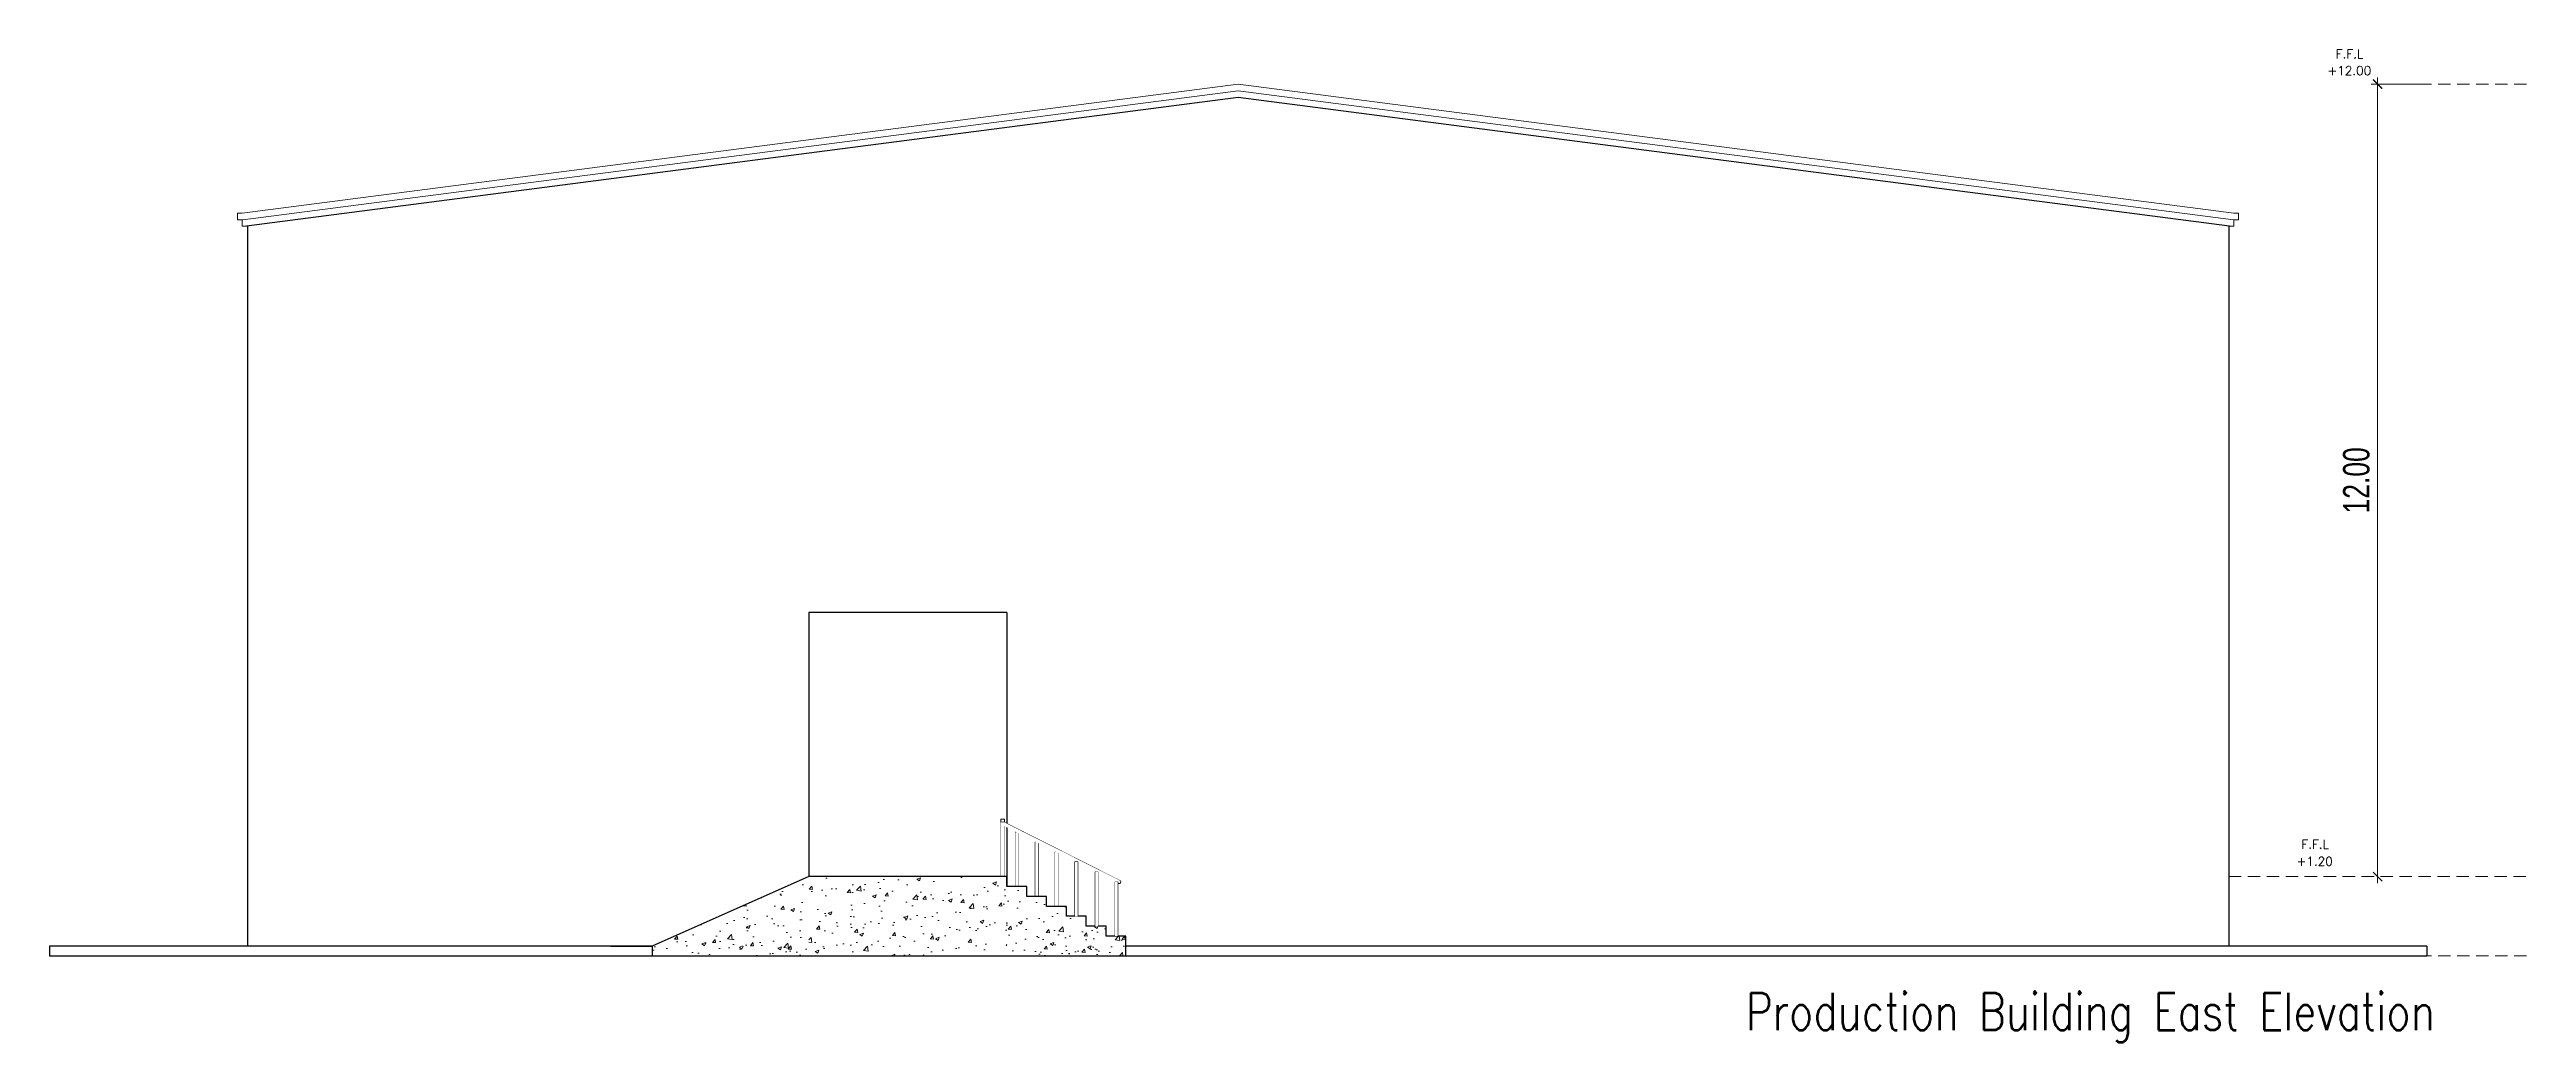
# Model space of a CAD drawing. Header units: millimetres. Extents: x -401 to 2889, y -234 to 146.
# Drawn here: x -355.63 to -318.12, y -199.56 to -184.52 of the extents above; entities that cross this region are included whole.
import ezdxf

# ---------------------------------------------------------------- set-up
doc = ezdxf.new("R2010")
doc.units = ezdxf.units.MM
doc.header["$LTSCALE"] = 3
doc.header["$MEASUREMENT"] = 0
doc.set_wipeout_variables(frame=1)
for name, pattern in [('CACHE2', [0.1875, 0.125, -0.0625]), ('CONTINU', [0]), ('HIDDEN2', [0.1875, 0.125, -0.0625])]:
    doc.linetypes.add(name, pattern=pattern)
doc.layers.get('0').update_dxf_attribs({"color": 3, "lineweight": 9})
for name, color, linetype, lineweight in [('Drw - Arch - brick (0.30)', 30, 'CONTINU', 30), ('Drw - Arch - Hidden (0.15)', 6, 'CACHE2', 15), ('FIXTURES', 251, 'Continuous', 5), ('HANDRAIL', 37, 'Continuous', 15), ('HATCH', 253, 'Continuous', 0), ('hatch 2', 251, 'Continuous', 0), ('text', 7, 'Continuous', 0)]:
    doc.layers.add(name, color=color, linetype=linetype, lineweight=lineweight)
doc.styles.add('Drwazah english', font='sosa.shx', dxfattribs={"width": 0.75})
doc.styles.add('SIMPLEX8', font='simplex.shx', dxfattribs={"height": 8})
doc.styles.get("Standard").update_dxf_attribs({"font": 'simplex.shx', "width": 0.8})
doc.dimstyles.new('Arch 1-200m', dxfattribs={"dimscale": 2, "dimtxt": 0.2, "dimasz": 0.07, "dimexe": 0.05, "dimexo": 0.05, "dimgap": 0.03, "dimtad": 1, "dimzin": 1, "dimdsep": 46, "dimtxsty": 'Drwazah english', "dimblk": 'ARCHTICK', "dimcen": 0, "dimdle": 0.05, "dimclrd": 16, "dimclre": 16, "dimclrt": 16, "dimaunit": 2, "dimazin": 0, "dimtfac": 1, "dimtmove": 0, "dimatfit": 0, "dimldrblk": 'ARCHTICK', "dimfxl": 0.18, "dimtolj": 1, "dimtzin": 0, "dimlwd": 0, "dimlwe": 9, "dimarcsym": 2})
pattern_1 = [(50, (-60.9068, -48.88745), (0.57380815, -0.0502017), [0.06, -0.66]), (355, (-60.9068, -48.88745), (-0.1110011, 0.6017537), [0.048, -0.528]), (100.45144, (-60.859, -48.89164), (0.4628071, 0.551552), [0.0509922, -0.5609137]), (46.1842, (-60.9068, -48.72745), (0.853793, -0.1324154), [0.09, -0.99]), (96.63564, (-60.8356, -48.7385), (0.7477296, 0.7792949), [0.0764883, -0.841371]), (351.18416, (-60.9068, -48.72745), (0.7477296, 0.779295), [0.072, -0.792]), (21, (-60.8268, -48.76745), (0.47752564, -0.3220951), [0.06, -0.66]), (326, (-60.8268, -48.76745), (0.1946523, 0.58012), [0.048, -0.528]), (71.45144, (-60.787, -48.7943), (0.6721779, 0.2580249), [0.0509922, -0.5609137]), (37.5, (-60.9068, -48.88745), (0.00972788, 0.26631508), [0, -0.5216, 0, -0.536, 0, -0.53]), (7.5, (-60.9068, -48.88745), (0.21045563, 0.31552937), [0, -0.3056, 0, -0.5096, 0, -0.202]), (327.5, (-61.0852, -48.88745), (0.42705795, -0.0180439), [0, -0.2, 0, -0.624, 0, -0.828]), (317.5, (-61.1652, -48.88745), (0.46654894, 0.080084), [0, -0.26, 0, -0.4144, 0, -0.588])]

msp = doc.modelspace()

# ---------------------------------------------------------------- texts
at = {"layer": 'text', "color": 3, "style": 'SIMPLEX8'}
for s, p in [('F.F.L', (-321.008, -184.657)), ('+12.00', (-321.134, -184.909)), ('F.F.L', (-321.528, -196.623)), ('+1.20', (-321.602, -196.881))]:
    msp.add_text(s, height=0.1333, dxfattribs=at).set_placement(p)
at = {"layer": 'text', "insert": (-329.942, -198.806), "char_height": 0.5625, "attachment_point": 1}
msp.add_mtext_dynamic_manual_height_columns('Production Building East Elevation', width=23.1916, gutter_width=12.5, heights=[0], dxfattribs=at)

# ---------------------------------------------------------------- blocks, each defined once
blk = doc.blocks.new('_ArchTick')
at = {"color": 0, "linetype": 'ByBlock', "const_width": 0.15}
blk.add_lwpolyline([(-0.5, -0.5), (0.5, 0.5)], dxfattribs=at)
blk = doc.blocks.new('*D361')
at = {"layer": 'Defpoints', "color": 0, "transparency": 16777216}
for p in [(-319.543, -185.046), (-320.376, -197.046), (-320.374, -197.046)]:
    blk.add_point(p, dxfattribs=at)
at = {"layer": 'Drw - Arch - brick (0.30)', "color": 16, "lineweight": 9, "transparency": 16777216}
for p, q in [((-319.643, -185.046), (-320.474, -185.046)), ((-320.276, -197.046), (-320.274, -197.046))]:
    blk.add_line(p, q, dxfattribs=at)
at = {"layer": 'Drw - Arch - brick (0.30)', "color": 16, "lineweight": 0, "transparency": 16777216}
blk.add_line((-320.374, -184.946), (-320.374, -197.146), dxfattribs=at)
at = {"layer": 'Drw - Arch - brick (0.30)', "color": 16, "lineweight": 0, "transparency": 16777216, "xscale": 0.14, "yscale": 0.14, "zscale": 0.14}
for p, rotation in [((-320.374, -185.046), 90), ((-320.374, -197.046), 270)]:
    blk.add_blockref('_ArchTick', p, dxfattribs=dict(at, rotation=rotation))
at = {"layer": 'Drw - Arch - brick (0.30)', "color": 16, "transparency": 16777216, "insert": (-320.695, -191.046), "char_height": 0.4, "attachment_point": 5, "rotation": 90, "style": 'Drwazah english'}
blk.add_mtext('\\A1;12.00', dxfattribs=at)

# ---------------------------------------------------------------- dimensions: what is measured, and where the dimension line sits
at = {"layer": 'Drw - Arch - brick (0.30)'}
dim = msp.add_linear_dim(base=(-320.374, -197.046), p1=(-319.543, -185.046), p2=(-320.376, -197.046), angle=90, dimstyle='Arch 1-200m', override={"dimfxl": 0.1}, dxfattribs=at)
dim.commit()
dim.dimension.update_dxf_attribs({"geometry": '*D361', "text_midpoint": (-320.695, -191.046)})

# ---------------------------------------------------------------- hatches: boundary and pattern name
at = {"layer": 'hatch 2', "linetype": 'Continuous', "ltscale": 0.01}
h = msp.add_hatch(dxfattribs=at)
h.set_pattern_fill('AR-CONC', color=256, scale=0.08)
h.set_pattern_definition(pattern_1)
h.paths.add_polyline_path([(-345.66, -197.724), (-345.429, -197.622), (-345.297, -197.563), (-345.103, -197.478), (-344.989, -197.427), (-344.797, -197.342), (-344.474, -197.199), (-344.378, -197.156), (-344.301, -197.122), (-344.129, -197.046), (-344.129, -198.246), (-346.499, -198.246), (-346.499, -198.096), (-345.96, -197.857)])
h = msp.add_hatch(dxfattribs=at)
h.set_pattern_fill('AR-CONC', color=256, scale=0.08)
h.set_pattern_definition([(50, (0, 0), (0.57380815, -0.0502017), [0.06, -0.66]), (355, (0, 0), (-0.1110011, 0.6017537), [0.048, -0.528]), (100.45144, (0.0478, -0.0042), (0.4628071, 0.551552), [0.05099215, -0.5609137]), (46.1842, (0, 0.16), (0.8537931, -0.1324154), [0.09, -0.99]), (96.63564, (0.07115, 0.149), (0.7477296, 0.7792949), [0.0764883, -0.841371]), (351.18416, (0, 0.16), (0.7477296, 0.7792949), [0.072, -0.792]), (21, (0.08, 0.12), (0.47752564, -0.3220951), [0.06, -0.66]), (326, (0.08, 0.12), (0.1946523, 0.58012), [0.048, -0.528]), (71.45144, (0.1198, 0.09316), (0.6721779, 0.2580249), [0.05099215, -0.5609137]), (37.5, (0, 0), (0.00972788, 0.26631508), [0, -0.5216, 0, -0.536, 0, -0.53]), (7.5, (0, 0), (0.21045563, 0.31552937), [0, -0.3056, 0, -0.5096, 0, -0.202]), (327.5, (-0.1784, 0), (0.42705795, -0.0180439), [0, -0.2, 0, -0.624, 0, -0.828]), (317.5, (-0.2584, 0), (0.46654894, 0.080084), [0, -0.26, 0, -0.4144, 0, -0.588])])
h.paths.add_polyline_path([(-341.129, -197.046), (-344.129, -197.046), (-344.129, -197.196), (-344.129, -198.096), (-341.129, -198.096)])
h.paths.add_polyline_path([(-339.329, -198.096), (-345.929, -198.096), (-345.929, -198.246), (-339.329, -198.246)])
h = msp.add_hatch(dxfattribs=at)
h.set_pattern_fill('AR-CONC', color=256, scale=0.08)
h.set_pattern_definition(pattern_1)
h.paths.add_polyline_path([(-339.629, -197.796), (-339.929, -197.796), (-339.929, -197.646), (-340.229, -197.646), (-340.229, -197.496), (-340.529, -197.496), (-340.529, -197.346), (-340.829, -197.346), (-340.829, -197.196), (-341.129, -197.196), (-341.129, -198.246), (-339.329, -198.246), (-339.329, -197.946), (-339.629, -197.946)])

# ---------------------------------------------------------------- linework, layer by layer
at = {"layer": 'Drw - Arch - brick (0.30)'}
for p, q in [((-337.629, -185.249), (-352.642, -187.197)), ((-322.615, -187.197), (-337.629, -185.249)), ((-352.629, -187.195), (-352.629, -198.096)), ((-322.629, -187.195), (-322.629, -198.096)), ((-344.129, -193.046), (-344.129, -197.046)), ((-341.129, -193.046), (-344.129, -193.046)), ((-341.129, -193.046), (-341.129, -197.046)), ((-344.129, -197.046), (-346.499, -198.096)), ((-341.129, -197.046), (-341.129, -197.196)), ((-355.627, -198.096), (-355.627, -198.246)), ((-346.499, -198.096), (-355.627, -198.096)), ((-355.627, -198.246), (-319.631, -198.246)), ((-347.127, -198.096), (-346.499, -198.096)), ((-346.499, -198.096), (-346.499, -198.246)), ((-319.631, -198.096), (-339.329, -198.096)), ((-319.631, -198.096), (-319.631, -198.246))]:
    msp.add_line(p, q, dxfattribs=at)
at = {"layer": 'Drw - Arch - Hidden (0.15)', "linetype": 'HIDDEN2', "ltscale": 0.5}
for p, q in [((-318.12, -185.046), (-319.809, -185.046)), ((-322.629, -197.046), (-318.12, -197.046)), ((-318.12, -198.246), (-319.809, -198.246))]:
    msp.add_line(p, q, dxfattribs=at)
at = {"layer": 'FIXTURES'}
for p, q in [((-337.629, -185.046), (-352.708, -187.003)), ((-337.629, -185.147), (-352.702, -187.103)), ((-322.549, -187.003), (-337.629, -185.046)), ((-322.556, -187.103), (-337.629, -185.147)), ((-352.708, -187.003), (-352.778, -187.003)), ((-352.778, -187.103), (-352.702, -187.103)), ((-322.479, -187.103), (-322.556, -187.103)), ((-322.479, -187.003), (-322.549, -187.003)), ((-352.708, -187.197), (-352.642, -187.197)), ((-322.549, -187.197), (-322.615, -187.197))]:
    msp.add_line(p, q, dxfattribs=at)
at = {"layer": 'HANDRAIL'}
msp.add_line((-339.419, -197.105), (-341.171, -196.223), dxfattribs=at)
for points in [[(-341.168, -196.223), (-341.223, -196.223), (-341.223, -196.175), (-341.168, -196.175)], [(-341.175, -197.046), (-341.217, -197.046), (-341.217, -196.223), (-341.175, -196.223)], [(-340.958, -197.196), (-341, -197.196), (-341, -196.373), (-340.958, -196.373)], [(-340.658, -197.346), (-340.7, -197.346), (-340.7, -196.523), (-340.658, -196.523)], [(-340.358, -197.496), (-340.4, -197.496), (-340.4, -196.673), (-340.358, -196.673)], [(-340.058, -197.646), (-340.1, -197.646), (-340.1, -196.823), (-340.058, -196.823)], [(-339.751, -197.796), (-339.793, -197.796), (-339.793, -196.973), (-339.751, -196.973)]]:
    msp.add_lwpolyline(points, close=True, dxfattribs=at)
msp.add_arc((-339.43, -197.127), 0.025, 242.2168, 62.2168, dxfattribs=at)
at = {"layer": 'HATCH', "color": 251}
for p, q in [((-352.778, -187.003), (-352.778, -187.103)), ((-352.708, -187.103), (-352.708, -187.197)), ((-322.549, -187.103), (-322.549, -187.197)), ((-322.479, -187.003), (-322.479, -187.103))]:
    msp.add_line(p, q, dxfattribs=at)

msp.set_redraw_order([(e.dxf.handle, doc.entitydb.next_handle()) for e in msp.query("TEXT MTEXT ATTDEF DIMENSION ARC_DIMENSION")])  # texts and dimensions are drawn at this point

# ---------------------------------------------------------------- next in the draw order: wipeouts: each hides what was drawn before it
for points in [[(-340.958, -196.373), (-341, -196.373), (-341, -197.196), (-340.958, -197.196)], [(-340.658, -196.523), (-340.7, -196.523), (-340.7, -197.346), (-340.658, -197.346)], [(-340.358, -196.673), (-340.4, -196.673), (-340.4, -197.496), (-340.358, -197.496)], [(-340.058, -196.823), (-340.1, -196.823), (-340.1, -197.646), (-340.058, -197.646)], [(-339.751, -196.973), (-339.793, -196.973), (-339.793, -197.796), (-339.751, -197.796)]]:
    msp.add_wipeout(points).dxf.layer = 'HANDRAIL'

# ---------------------------------------------------------------- next in the draw order: linework, layer by layer
at = {"layer": 'Drw - Arch - brick (0.30)'}
for p, q in [((-340.529, -197.346), (-340.829, -197.346)), ((-340.529, -197.496), (-340.529, -197.346)), ((-340.229, -197.496), (-340.529, -197.496)), ((-340.229, -197.646), (-340.229, -197.496)), ((-339.929, -197.646), (-340.229, -197.646)), ((-339.929, -197.796), (-339.929, -197.646))]:
    msp.add_line(p, q, dxfattribs=at)

# ---------------------------------------------------------------- next in the draw order: wipeouts: each hides what was drawn before it
msp.add_wipeout([(-341.175, -196.223), (-341.217, -196.223), (-341.217, -197.046), (-341.175, -197.046)]).dxf.layer = 'HANDRAIL'

# ---------------------------------------------------------------- next in the draw order: wipeouts: each hides what was drawn before it
msp.add_wipeout([(-341.214, -196.257), (-339.451, -197.144), (-339.423, -197.152), (-339.41, -197.143), (-339.408, -197.139), (-339.405, -197.127), (-339.406, -197.118), (-339.41, -197.111), (-339.418, -197.105), (-341.171, -196.223)]).dxf.layer = 'HANDRAIL'

# ---------------------------------------------------------------- next in the draw order: linework, layer by layer
for p, q in [((-341.129, -197.046), (-344.129, -197.046)), ((-341.129, -197.196), (-341.129, -197.046)), ((-340.829, -197.196), (-341.129, -197.196)), ((-340.829, -197.346), (-340.829, -197.196))]:
    msp.add_line(p, q, dxfattribs=at)
at = {"layer": 'HANDRAIL'}
for points in [[(-340.058, -197.646), (-340.1, -197.646), (-340.1, -196.823), (-340.058, -196.823)], [(-339.751, -197.796), (-339.793, -197.796), (-339.793, -196.973), (-339.751, -196.973)], [(-339.451, -197.946), (-339.493, -197.946), (-339.493, -197.123), (-339.451, -197.123)]]:
    msp.add_lwpolyline(points, close=True, dxfattribs=at)

# ---------------------------------------------------------------- next in the draw order: wipeouts: each hides what was drawn before it
msp.add_wipeout([(-339.451, -197.123), (-339.493, -197.123), (-339.493, -197.946), (-339.451, -197.946)]).dxf.layer = 'HANDRAIL'

# ---------------------------------------------------------------- next in the draw order: linework, layer by layer
at = {"layer": 'Drw - Arch - brick (0.30)'}
for p, q in [((-339.629, -197.796), (-339.929, -197.796)), ((-339.629, -197.946), (-339.629, -197.796)), ((-339.329, -197.946), (-339.629, -197.946)), ((-339.329, -198.246), (-339.329, -197.946))]:
    msp.add_line(p, q, dxfattribs=at)
at = {"layer": 'HANDRAIL'}
msp.add_lwpolyline([(-339.451, -197.946), (-339.493, -197.946), (-339.493, -197.123), (-339.451, -197.123)], close=True, dxfattribs=at)
msp.add_arc((-339.43, -197.127), 0.025, 242.2168, 62.2168, dxfattribs=at)

# ---------------------------------------------------------------- next in the draw order: wipeouts: each hides what was drawn before it
for points in [[(-340.058, -196.823), (-340.1, -196.823), (-340.1, -197.646), (-340.058, -197.646)], [(-339.751, -196.973), (-339.793, -196.973), (-339.793, -197.796), (-339.751, -197.796)], [(-339.451, -197.123), (-339.493, -197.123), (-339.493, -197.946), (-339.451, -197.946)]]:
    msp.add_wipeout(points).dxf.layer = 'HANDRAIL'

# ---------------------------------------------------------------- next in the draw order: linework, layer by layer
at = {"layer": 'Drw - Arch - brick (0.30)'}
msp.add_line((-338.131, -198.096), (-339.329, -198.096), dxfattribs=at)

doc.saveas('drawing.dxf')
